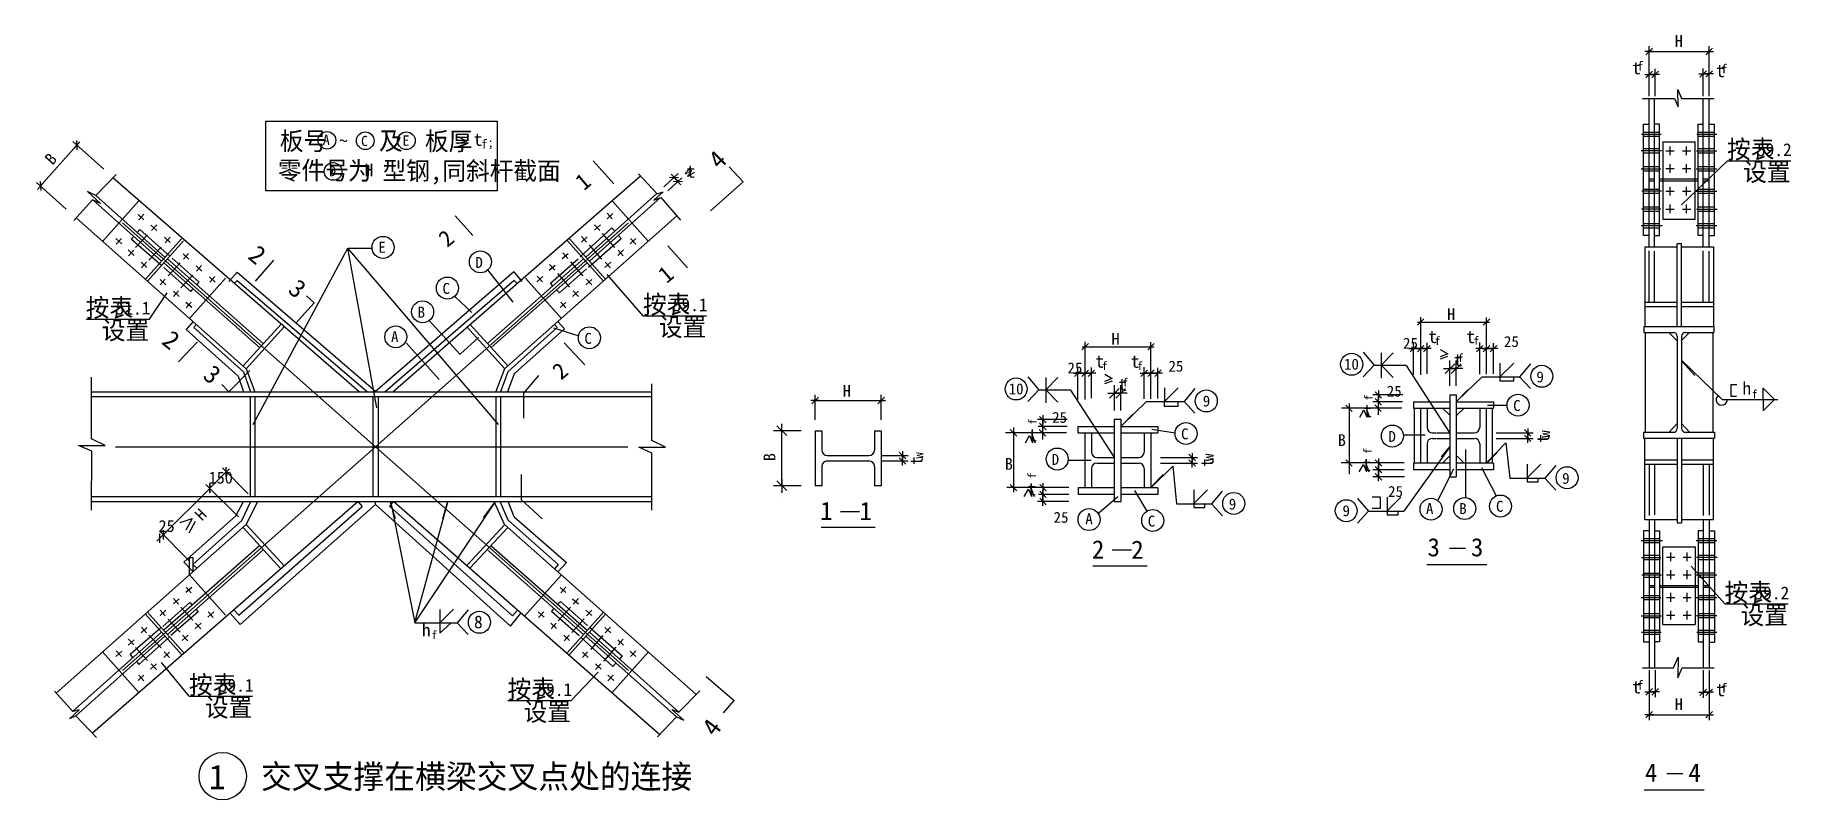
# Model space of a CAD drawing. Header units: metres. Extents: x -499 to 9135, y 9368 to 13561.
import ezdxf

# ---------------------------------------------------------------- set-up
doc = ezdxf.new("R2010")
doc.units = ezdxf.units.M
for name, color, linetype in [('BOR', 3, 'Continuous'), ('CENTER', 7, 'Continuous'), ('FRAMING', 2, 'Continuous'), ('HIDDEN', 3, 'Continuous'), ('Z', 4, 'Continuous')]:
    doc.layers.add(name, color=color, linetype=linetype)
doc.dimstyles.get("Standard").update_dxf_attribs({"dimtxt": 2.5, "dimasz": 2.5, "dimexe": 1.25, "dimexo": 0.625, "dimtad": 1, "dimcen": 2.5, "dimazin": 3, "dimtfac": 1, "dimtmove": 0, "dimatfit": 3})

msp = doc.modelspace()

# ---------------------------------------------------------------- texts
for s, height, rotation, p in [('B', 65, 48.24, (-403.73, 12844.63)), ('按表', 100, 0.19, (8784.78, 12884.88)), ('设置', 100, 0.19, (8872.46, 12760.76)), ('按表', 100, 0.19, (2836.11, 12034.45)), ('按表', 100, 0.19, (-220.75, 12016.41)), ('设置', 100, 0.19, (-133.07, 11892.28)), ('设置', 100, 0.19, (2923.79, 11910.32)), ('B', 65, 90, (3563.05, 11225.14)), ('按表', 100, 0.19, (8771.02, 10454.7)), ('设置', 100, 0.19, (8858.7, 10330.58)), ('按表', 100, 0.19, (345.31, 9948.61)), ('按表', 100, 0.19, (2093.6, 9924.87)), ('设置', 100, 0.19, (432.99, 9824.48)), ('设置', 100, 0.19, (2181.28, 9800.75))]:
    msp.add_text(s, height=height, rotation=rotation).set_placement(p)
for s, height, p in [('E', 60, (1384.1, 12367.96)), ('D', 60, (1916.82, 12284.55)), ('C', 60, (1736.27, 12142.13)), ('B', 60, (1599.82, 12012.16)), ('A', 60, (1453.96, 11877.79)), ('C', 60, (2515.07, 11868.2)), ('C', 60, (7610.79, 11500.25)), ('C', 60, (5788.72, 11344.99)), ('D', 60, (6926.45, 11330.55)), ('D', 60, (5078.91, 11204.93)), ('A', 60, (7132.37, 10935.42)), ('B', 60, (7315.14, 10935.46)), ('C', 60, (7516.36, 10947.84)), ('A', 60, (5263.3, 10879.27)), ('C', 60, (5605.88, 10866.77)), ('交叉支撑在横梁交叉点处的连接', 130, (740.85, 9431.37))]:
    msp.add_text(s, height=height).set_placement(p)
at = {"attachment_point": 1}
for s, insert, char_height in [('\\A1;t', (3075.39, 12849.23), 70), ('\\A1;25', (7006.44, 11901.94), 60), ('\\A1;25', (7560.39, 11911.14), 60), ('\\A1;25', (5165.52, 11766.77), 60), ('\\A1;25', (5719.47, 11775.98), 60), ('\\A1;25', (6917.48, 11638.99), 60), ('\\A1;25', (5081.19, 11495.44), 60), ('\\A1;B', (6648.74, 11373.22), 65), ('\\A1;B', (4821.63, 11242.9), 65), ('\\A1;150', (453.33, 11167.1), 65), ('\\A1;25', (6924.53, 11089.21), 60), ('\\A1;25', (178.29, 10902.16), 65), ('\\A1;25', (5089.43, 10947.22), 60)]:
    msp.add_mtext(s, dxfattribs=dict(at, insert=insert, char_height=char_height))
at = {"layer": 'FRAMING'}
msp.add_text('1', height=135, dxfattribs=at).set_placement((454.76, 9426.41))
at = {"layer": 'Z'}
for s, height, p in [('H', 65, (8497.72, 13495.9)), ('f', 50, (8291.07, 13366.37)), ('f', 50, (8751.42, 13351.04)), ('板号', 100, (843.75, 12930.7)), ('A', 56, (1079.46, 12959.16)), ('C', 56.03, (1289.39, 12952.81)), ('及', 100, (1388.22, 12931.4)), ('E', 56.03, (1516.48, 12955.17)), ('板厚', 100, (1639.98, 12929.25)), ('t', 70, (1907.58, 12953.85)), ('~', 70, (1169.05, 12946.98)), ('f', 50, (1948.74, 12938.82)), (';', 50, (1983.35, 12947.55)), ('零件号', 100, (832.42, 12769.55)), ('D', 56.03, (1114.23, 12786.83)), ('为', 100, (1218.09, 12767.35)), ('H', 70, (1309.5, 12786.83)), ('型钢,同斜杆截面', 100, (1407.07, 12767.35)), ('H', 65, (7248.1, 11998.38)), ('H', 65, (5407.18, 11863.21)), ('t', 70, (7145.4, 11872.76)), ('f', 45, (7180.3, 11862.93)), ('t', 70, (7353.92, 11872.56)), ('f', 45, (7392.91, 11863.33)), ('t', 70, (5318.88, 11737.59)), ('f', 45, (5354.05, 11725.68)), ('t', 70, (5513, 11737.39)), ('f', 45, (5547.6, 11724.87)), ('10', 60, (6682.58, 11727.07)), ('f', 45, (7307.21, 11768.77)), ('f', 45, (5467.67, 11634.49)), ('9', 60, (7738.31, 11657.6)), ('h', 70, (8868.46, 11589.78)), ('H', 65, (3933, 11578.39)), ('10', 60, (4842.48, 11591.39)), ('9', 60, (5907.83, 11524.84)), ('f', 45, (8919.79, 11570.37)), ('9', 60, (7879.81, 11100.88)), ('1', 100, (3808.32, 10903.11)), ('1', 100, (4024.13, 10901.77)), ('9', 60, (6050.32, 10959.92)), ('9', 60, (6674.5, 10923.68)), ('2', 100, (5299.46, 10691.33)), ('3', 100, (7140.73, 10703.46)), ('3', 100, (7378.96, 10703.43)), ('2', 100, (5515.27, 10689.99)), ('h', 70, (1622.84, 10264.37)), ('8', 70, (1909.29, 10308.98)), ('f', 45, (1675.44, 10250.08)), ('f', 50, (8291.07, 9972.17)), ('H', 65, (8497.72, 9860.21)), ('f', 50, (8751.42, 9956.85)), ('4', 100, (8333.85, 9467.2)), ('4', 100, (8572.08, 9467.18))]:
    msp.add_text(s, height=height, dxfattribs=at).set_placement(p)
for s, height, rotation, p in [('4', 100, 44.36, (3254.98, 12819.32)), ('59.2', 70, 0.19, (8948.62, 12897.38)), ('w', 60, 310.99, (3060.36, 12808.36)), ('1', 90, 39.91, (2512.05, 12704.86)), ('2', 90, 39.91, (1761.81, 12393.54)), ('2', 100, 320.86, (663.03, 12339.77)), ('1', 90, 39.91, (2966.66, 12196.44)), ('3', 100, 320.86, (883.28, 12154.05)), ('51.1', 70, 0.19, (-56.91, 12028.9)), ('59.1', 70, 0.19, (2999.95, 12046.94)), ('2', 100, 320.86, (189.98, 11872.85)), ('2', 90, 39.91, (2386.73, 11666.72)), ('3', 100, 320.86, (415.64, 11683.64)), ('f', 45, 90, (6839.29, 11558.25)), ('f', 45, 90, (4995.95, 11425.97)), ('t', 70, 90, (7809.41, 11325.83)), ('w', 60, 90, (7813.24, 11353.44)), ('w', 50, 90, (4373.98, 11239.52)), ('f', 45, 90, (6834.36, 11266.09)), ('t', 70, 90, (4370.82, 11204.53)), ('t', 70, 90, (5966.79, 11193.99)), ('w', 60, 90, (5968.28, 11225.66)), ('f', 45, 90, (4992.59, 11131)), ('H', 65, 44.95, (416.98, 10894.27)), ('59.2', 70, 0.19, (8934.86, 10467.2)), ('59.1', 70, 0.19, (509.15, 9961.1)), ('59.1', 70, 0.19, (2257.44, 9937.37)), ('4', 100, 53.56, (3232.6, 9709.47))]:
    msp.add_text(s, height=height, rotation=rotation, dxfattribs=at).set_placement(p)
at = {"layer": 'Z', "char_height": 70, "attachment_point": 1}
for insert in [(8264.01, 13416.2), (8724.36, 13400.87), (7285.79, 11815.05), (5444.87, 11679.89), (6789.38, 11536.27), (4951.77, 11403.34), (6784.03, 11241.38), (4946.15, 11107.84), (8264.01, 10022), (8724.36, 10006.68)]:
    msp.add_mtext('\\A1;t', dxfattribs=dict(at, insert=insert))

# ---------------------------------------------------------------- blocks, each defined once
blk = doc.blocks.new('CC')
blk.add_line((-24.24, 0), (24.24, 0))
at = {"layer": 'FRAMING', "color": 6}
blk.add_line((-17.83, -17.83), (17.83, 17.83), dxfattribs=at)
blk = doc.blocks.new('_CLOSEDFILLED')
at = {"color": 0, "linetype": 'BYBLOCK'}
blk.add_solid([(-1, 0), (0, 0), (-1, 0)], dxfattribs=at)
blk = doc.blocks.new('*D1')
for p, q in [((347.68, 10598.78), (347.68, 10696.81)), ((347.93, 10696.81), (357.06, 10696.81)), ((359.06, 10696.81), (368.19, 10696.81)), ((368.44, 10619.51), (368.44, 10696.81))]:
    blk.add_line(p, q)
at = {"layer": 'Defpoints'}
for p in [(347.68, 10696.81), (347.68, 10598.78), (368.44, 10619.51)]:
    blk.add_point(p, dxfattribs=at)
at = {"xscale": 0.25, "yscale": 0.25, "rotation": 180}
blk.add_blockref('_CLOSEDFILLED', (347.68, 10696.81), dxfattribs=at)
at = {"xscale": 0.25, "yscale": 0.25}
blk.add_blockref('_CLOSEDFILLED', (368.44, 10696.81), dxfattribs=at)
at = {"insert": (358.06, 10696.81), "char_height": 1, "attachment_point": 5}
blk.add_mtext('25', dxfattribs=at)

# ---------------------------------------------------------------- dimensions: what is measured, and where the dimension line sits
dim = msp.add_linear_dim(base=(347.68, 10696.81), p1=(347.68, 10598.78), p2=(368.44, 10619.51), text='25', dimstyle='Standard')
dim.commit()
dim.dimension.update_dxf_attribs({"geometry": '*D1', "text_midpoint": (358.06, 10696.81)})

# ---------------------------------------------------------------- linework, layer by layer
for p, q in [((8357.03, 13227.17), (8357.03, 13500.9)), ((8686.08, 13227.17), (8686.08, 13500.9)), ((8358.03, 13470.9), (8685.08, 13470.9)), ((8332.78, 13345.38), (8381.27, 13345.38)), ((8356.03, 13345.38), (8355.03, 13345.38)), ((8357.03, 13227.17), (8357.03, 13375.38)), ((8357.03, 13345.38), (8389.68, 13345.38)), ((8413.93, 13345.38), (8365.44, 13345.38)), ((8389.68, 13227.17), (8389.68, 13375.38)), ((8389.68, 13227.17), (8389.68, 13375.38)), ((8390.68, 13345.38), (8391.68, 13345.38)), ((8629.18, 13347.89), (8677.67, 13347.89)), ((8652.43, 13347.89), (8651.43, 13347.89)), ((8653.43, 13227.17), (8653.43, 13377.89)), ((8653.43, 13347.89), (8686.08, 13347.89)), ((8710.33, 13347.89), (8661.84, 13347.89)), ((8686.08, 13227.17), (8686.08, 13377.89)), ((8687.08, 13347.89), (8688.08, 13347.89)), ((8320.69, 13213.2), (8495.75, 13213.2)), ((8495.75, 13213.2), (8515.26, 13167.51)), ((8515.26, 13167.51), (8514.84, 13262.51)), ((8514.84, 13262.51), (8534.42, 13213.2)), ((8534.42, 13213.2), (8713.65, 13213.2)), ((1822.29, 13005.75), (1867.52, 12980.11)), ((-468.78, 12734.24), (-269.63, 12957.27)), ((-121.13, 12825.93), (-291.35, 12977.99)), ((1867.52, 12980.11), (1817.4, 12964.24)), ((1868.74, 12964.24), (1818.63, 12948.37)), ((8786.01, 12872.58), (8533.92, 12631.03)), ((8786.01, 12872.58), (9133.61, 12872.58)), ((-329.32, 12607.45), (-491.82, 12753.48)), ((-54.67, 12797.24), (-165.38, 12681.87)), ((2811.17, 12800.52), (2913.34, 12691.44)), ((2950.05, 12729.98), (3028.93, 12801.56)), ((2972.58, 12707.57), (3050.29, 12778.08)), ((3006.74, 12781.38), (3028.09, 12757.89)), ((3013.03, 12770.53), (3012.36, 12771.27)), ((3028.76, 12757.15), (3029.43, 12756.41)), ((-183.87, 12658.27), (-285.84, 12544.08)), ((-212.15, 12703.55), (-139.43, 12637.81)), ((-165.38, 12681.87), (-212.15, 12703.55)), ((-139.43, 12637.81), (-183.87, 12658.27)), ((2947.84, 12702.65), (2896.51, 12656.7)), ((2896.51, 12656.7), (2933.35, 12670.17)), ((2913.34, 12691.44), (2947.84, 12702.65)), ((2933.35, 12670.17), (3042.34, 12547.36)), ((697.48, 11425.71), (1217.7, 12393.76)), ((1217.03, 12393.29), (1348.47, 12393.29)), ((1376.2, 11517.94), (1217.7, 12393.76)), ((2043.67, 11427), (1217.73, 12393.29)), ((1983.65, 12273.93), (2122.32, 12097.13)), ((2837.33, 12022.15), (2639.14, 12248.73)), ((128.08, 12004.1), (225.06, 12147.93)), ((1803.4, 12127.53), (1896.95, 12039.78)), ((-219.52, 12004.1), (128.08, 12004.1)), ((1660.92, 11998.15), (1834, 11809.59)), ((2345.44, 11955.77), (2484.26, 11913.2)), ((2837.33, 12022.15), (3184.94, 12022.15)), ((7086.03, 11986.65), (7481.34, 11986.65)), ((7103.41, 11698.58), (7103.41, 12014.63)), ((7464.14, 11703.01), (7464.14, 12013.68)), ((1538.26, 11872.35), (1718.52, 11673.57)), ((1833.38, 11812.06), (1934.35, 11903.27)), ((5245.11, 11851.48), (5640.42, 11851.48)), ((5262.49, 11563.41), (5262.49, 11879.47)), ((5623.22, 11567.85), (5623.22, 11878.51)), ((7063.06, 11698.58), (7063.06, 11872.07)), ((7138.27, 11704.93), (7138.27, 11873.29)), ((7427.48, 11703.01), (7427.48, 11876.56)), ((7502.65, 11703.65), (7502.65, 11872.44)), ((6788.64, 11821.92), (6848.33, 11751.96)), ((6886.91, 11819.37), (6886.91, 11679.71)), ((6887.07, 11751.16), (6952.77, 11818.71)), ((7062.06, 11842.07), (7061.06, 11842.07)), ((7103.41, 11842.07), (7063.06, 11842.07)), ((7127.65, 11842.07), (7079.16, 11842.07)), ((7102.41, 11842.07), (7101.41, 11842.07)), ((7137.04, 11842.07), (7103.41, 11842.07)), ((7104.41, 11842.07), (7105.41, 11842.07)), ((7161.29, 11842.07), (7112.8, 11842.07)), ((7138.04, 11842.07), (7139.04, 11842.07)), ((7251.17, 11799.83), (7210.01, 11783.8)), ((7251.51, 11813.89), (7210.36, 11797.86)), ((7210.63, 11837.13), (7251.51, 11813.89)), ((7264.02, 11638.23), (7264.02, 11777.84)), ((7298.21, 11638.23), (7298.21, 11777.84)), ((7478.28, 11842.44), (7405.55, 11842.44)), ((7425.98, 11842.44), (7424.48, 11842.44)), ((7439.9, 11842.44), (7488.39, 11842.44)), ((7463.14, 11842.44), (7462.14, 11842.44)), ((7464.14, 11842.44), (7502.65, 11842.44)), ((7465.64, 11842.44), (7467.14, 11842.44)), ((7503.65, 11842.44), (7504.65, 11842.44)), ((7538.31, 11688.1), (7613.6, 11763.3)), ((7538.31, 11762.76), (7538.31, 11688.1)), ((7705.57, 11758.06), (7645.88, 11688.1)), ((8756.67, 11564.03), (8533.6, 11779.73)), ((-189.32, 11347.93), (-189.32, 11685.6)), ((4947.72, 11686.75), (5007.41, 11616.8)), ((5045.99, 11684.21), (5045.99, 11544.54)), ((5046.15, 11615.99), (5111.85, 11683.55)), ((5221.14, 11706.91), (5220.14, 11706.91)), ((5222.14, 11563.41), (5222.14, 11736.91)), ((5262.49, 11706.91), (5222.14, 11706.91)), ((5286.73, 11706.91), (5238.25, 11706.91)), ((5261.49, 11706.91), (5260.49, 11706.91)), ((5296.12, 11706.91), (5262.49, 11706.91)), ((5263.49, 11706.91), (5264.49, 11706.91)), ((5320.37, 11706.91), (5271.88, 11706.91)), ((5297.12, 11706.91), (5298.12, 11706.91)), ((5297.35, 11569.76), (5297.35, 11738.13)), ((5410.25, 11664.66), (5369.09, 11648.64)), ((5410.59, 11678.72), (5369.44, 11662.7)), ((5369.71, 11701.97), (5410.59, 11678.72)), ((5564.99, 11707.28), (5613.48, 11707.28)), ((5585.07, 11707.28), (5583.57, 11707.28)), ((5586.57, 11567.85), (5586.57, 11741.39)), ((5586.57, 11707.28), (5623.22, 11707.28)), ((5659.59, 11707.28), (5586.86, 11707.28)), ((5622.22, 11707.28), (5621.22, 11707.28)), ((5623.22, 11707.28), (5661.73, 11707.28)), ((5624.72, 11707.28), (5626.22, 11707.28)), ((5661.73, 11568.48), (5661.73, 11737.28)), ((5662.73, 11707.28), (5663.73, 11707.28)), ((6848.33, 11751.96), (6788.36, 11686.93)), ((6848.33, 11751.96), (7023.82, 11751.96)), ((6887.07, 11751.95), (6952.77, 11684.4)), ((7023.12, 11750.23), (7259.85, 11384.83)), ((7262.52, 11732.84), (7261.02, 11732.84)), ((7264.02, 11732.84), (7298.21, 11732.84)), ((7299.71, 11732.84), (7301.21, 11732.84)), ((7305.61, 11558.29), (7439.99, 11688.1)), ((7439.99, 11688.1), (7645.88, 11688.1)), ((7537.86, 11688.12), (7537.86, 11664.82)), ((7537.86, 11664.82), (7614.78, 11664.82)), ((7614.78, 11664.82), (7614.78, 11687.15)), ((7645.88, 11688.1), (7705.85, 11623.07)), ((2884.95, 11339.29), (2884.95, 11648.82)), ((3781.41, 11451.86), (3781.41, 11588.08)), ((4142.78, 11451.86), (4142.78, 11588.08)), ((5007.41, 11616.8), (4947.45, 11551.76)), ((5007.41, 11616.8), (5182.9, 11616.8)), ((5046.15, 11616.78), (5111.85, 11549.23)), ((5182.2, 11615.07), (5418.93, 11249.66)), ((5421.6, 11597.67), (5420.1, 11597.67)), ((5423.1, 11503.06), (5423.1, 11642.67)), ((5423.1, 11597.67), (5457.29, 11597.67)), ((5457.29, 11503.06), (5457.29, 11642.67)), ((5458.79, 11597.67), (5460.29, 11597.67)), ((5697.39, 11552.94), (5772.68, 11628.13)), ((5697.39, 11627.6), (5697.39, 11552.94)), ((5864.65, 11622.89), (5804.96, 11552.94)), ((7005.5, 11588.33), (6841.17, 11588.33)), ((6871.17, 11589.33), (6871.17, 11590.33)), ((6871.17, 11550.7), (6871.17, 11588.33)), ((6871.17, 11526.45), (6871.17, 11574.94)), ((8756.98, 11563.81), (9063.01, 11563.72)), ((8805.63, 11642.85), (8805.63, 11582.23)), ((8837.09, 11642.85), (8805.63, 11642.85)), ((8805.63, 11582.23), (8836.35, 11582.23)), ((8981.8, 11626.35), (9044.83, 11563.12)), ((8981.8, 11563.12), (8981.8, 11626.35)), ((8981.8, 11564.17), (8981.8, 11500.94)), ((8981.8, 11500.94), (9044.83, 11564.17)), ((3782.41, 11558.08), (4141.78, 11558.08)), ((5464.69, 11423.12), (5599.07, 11552.94)), ((5599.07, 11552.94), (5804.96, 11552.94)), ((5696.75, 11552.94), (5696.75, 11527.18)), ((5696.75, 11527.18), (5773.42, 11527.18)), ((5773.42, 11527.18), (5773.42, 11552.94)), ((5804.96, 11552.94), (5864.93, 11487.9)), ((7000.14, 11515.96), (6668.31, 11515.96)), ((6710.28, 11541.97), (6710.28, 11154.11)), ((6768.83, 11466.52), (6792.07, 11507.4)), ((6792.07, 11507.4), (6808.1, 11466.25)), ((6806.14, 11507.95), (6822.16, 11466.79)), ((7004.46, 11550.7), (6841.16, 11550.7)), ((6871.17, 11552.2), (6871.17, 11553.7)), ((6871.17, 11479.59), (6871.17, 11552.33)), ((6871.17, 11515.96), (6871.17, 11550.7)), ((6871.17, 11549.7), (6871.17, 11548.7)), ((6871.17, 11514.46), (6871.17, 11512.96)), ((7470.51, 11532.49), (7579.39, 11531.94)), ((3703.75, 11391.89), (3553.12, 11391.89)), ((3598.12, 11428.12), (3598.12, 11429.62)), ((3598.12, 11391.89), (3598.12, 11426.62)), ((3598.12, 11425.62), (3598.12, 11424.62)), ((3598.12, 11092.35), (3598.12, 11390.39)), ((3598.12, 11390.39), (3598.12, 11388.89)), ((5159.22, 11380.79), (4825.11, 11380.79)), ((4869.36, 11409.52), (4869.36, 11055.63)), ((5164.58, 11453.17), (5000.25, 11453.17)), ((5163.54, 11415.53), (5003.86, 11415.53)), ((5030.25, 11454.17), (5030.25, 11455.17)), ((5030.25, 11415.53), (5030.25, 11453.17)), ((5030.25, 11391.29), (5030.25, 11439.78)), ((5030.25, 11417.03), (5030.25, 11418.53)), ((5030.25, 11344.43), (5030.25, 11417.16)), ((5030.25, 11380.79), (5030.25, 11415.53)), ((5030.25, 11414.53), (5030.25, 11413.53)), ((5030.25, 11379.29), (5030.25, 11377.79)), ((5627.83, 11400.85), (5755.56, 11380.21)), ((7007.14, 11369.86), (7127.89, 11370.12)), ((7517.27, 11380.28), (7720.57, 11380.28)), ((7690.57, 11381.28), (7690.57, 11382.28)), ((7690.57, 11380.28), (7690.57, 11350.29)), ((-260.61, 11311.92), (-114.45, 11311.92)), ((-188.19, 11280.45), (-260.61, 11311.92)), ((-114.45, 11311.92), (-189.32, 11347.93)), ((-189.32, 10956.37), (-188.19, 11280.45)), ((2812.98, 11302.54), (2959.83, 11302.54)), ((2884.95, 11269.43), (2812.98, 11302.54)), ((2959.83, 11302.54), (2884.95, 11339.29)), ((4934.53, 11325.89), (4957.77, 11366.77)), ((4957.77, 11366.77), (4973.8, 11325.62)), ((4971.83, 11367.32), (4987.86, 11326.16)), ((7263.45, 11303.33), (7011.34, 10951.14)), ((7349.8, 11289.02), (7349.8, 11025.88)), ((7463.19, 11214.99), (7570.89, 11325.91)), ((7517.27, 11350.29), (7720.57, 11350.29)), ((7570.89, 11325.91), (7593.26, 11131.78)), ((7690.57, 11349.29), (7690.57, 11348.29)), ((669.49, 11046.64), (528.55, 11187.82)), ((2884.95, 10956.7), (2884.95, 11269.43)), ((4149.5, 11256.21), (4290.51, 11256.21)), ((4149.5, 11226.21), (4290.51, 11226.21)), ((4260.51, 11257.21), (4260.51, 11258.21)), ((4260.51, 11256.21), (4260.51, 11226.21)), ((4260.51, 11225.21), (4260.51, 11224.21)), ((5167.58, 11231.1), (5295.18, 11230.99)), ((5622.27, 11079.83), (5742.9, 11198.28)), ((5676.36, 11245.11), (5879.65, 11245.11)), ((5676.36, 11215.12), (5879.65, 11215.12)), ((5742.9, 11198.28), (5763.77, 10990.83)), ((5849.65, 11246.11), (5849.65, 11247.11)), ((5849.65, 11245.11), (5849.65, 11215.12)), ((5849.65, 11214.12), (5849.65, 11213.12)), ((7013.41, 11215.27), (6667.27, 11215.27)), ((6766.35, 11166.84), (6789.59, 11207.72)), ((6789.59, 11207.72), (6805.62, 11166.57)), ((6803.66, 11208.27), (6819.68, 11167.11)), ((7013.41, 11178.27), (6839.9, 11178.27)), ((6871.67, 11216.27), (6871.67, 11217.27)), ((6871.67, 11215.27), (6871.67, 11178.27)), ((6871.67, 11202.52), (6871.67, 11154.03)), ((6871.67, 11179.27), (6871.67, 11180.27)), ((6871.67, 11178.27), (6871.67, 11139.22)), ((6871.67, 11177.27), (6871.67, 11176.27)), ((7283.72, 11182.08), (7196.78, 11011.21)), ((7437.37, 11190.76), (7518.18, 11035.48)), ((7687.37, 11134.21), (7762.66, 11209.41)), ((7687.37, 11208.87), (7687.37, 11131.78)), ((7844.39, 11201.74), (7784.7, 11131.78)), ((616.47, 10919.96), (438.65, 11098.08)), ((460.55, 11077.56), (549.03, 11165.89)), ((3703.75, 11090.85), (3553.12, 11090.85)), ((5172.49, 11080.1), (4832.15, 11080.1)), ((5030.75, 11081.1), (5030.75, 11082.1)), ((5030.75, 11080.1), (5030.75, 11043.11)), ((7013.99, 11139.22), (6841.67, 11139.22)), ((6871.67, 11138.22), (6871.67, 11137.22)), ((7593.26, 11131.78), (7784.7, 11131.78)), ((7687.35, 11131.78), (7687.35, 11111.67)), ((7687.35, 11111.67), (7748.08, 11111.67)), ((7748.08, 11111.67), (7748.08, 11131.78)), ((7784.7, 11131.78), (7844.67, 11066.75)), ((202.25, 10819.69), (459.14, 11076.14)), ((1452.22, 10997.91), (1584.24, 10339.46)), ((1584.58, 10339.75), (2025.72, 11001.06)), ((1584.63, 10340.49), (1765.29, 10999.77)), ((4928.47, 11031.42), (4951.72, 11072.3)), ((4951.72, 11072.3), (4967.74, 11031.14)), ((4965.78, 11072.84), (4981.81, 11031.69)), ((5173.07, 11004.06), (5000.75, 11004.06)), ((5172.49, 11043.11), (5005.85, 11043.11)), ((5030.75, 11067.35), (5030.75, 11018.86)), ((5030.75, 11044.11), (5030.75, 11045.11)), ((5030.75, 11043.11), (5030.75, 11004.06)), ((5030.75, 11042.11), (5030.75, 11041.11)), ((5030.75, 11003.06), (5030.75, 11002.06)), ((5441.53, 11030.31), (5337.11, 10939.87)), ((5532.77, 11065.09), (5600.27, 10951.62)), ((5763.77, 10990.83), (5955.21, 10990.83)), ((5857.86, 10990.83), (5857.86, 10970.71)), ((5857.87, 10993.25), (5933.17, 11068.45)), ((5857.87, 11067.91), (5857.87, 10990.83)), ((5918.59, 10970.71), (5918.59, 10990.83)), ((6014.9, 11060.78), (5955.21, 10990.83)), ((5955.21, 10990.83), (6015.18, 10925.79)), ((6757.04, 11021.09), (6816.73, 10951.14)), ((6838.05, 11028.84), (6881.49, 11028.84)), ((6881.49, 11028.84), (6881.49, 10966.59)), ((6919.75, 10953.56), (6995.04, 11028.76)), ((6919.75, 11028.23), (6919.75, 10951.14)), ((296.95, 10888.89), (362.4, 10910.41)), ((362.4, 10910.41), (328.38, 10846.2)), ((379.07, 10894.22), (345.05, 10830.01)), ((5857.86, 10970.71), (5918.59, 10970.71)), ((6816.73, 10951.14), (6756.76, 10886.11)), ((6815.22, 10951.14), (7011.34, 10951.14)), ((6881.49, 10966.59), (6837.18, 10966.59)), ((6919.73, 10951.14), (6919.73, 10931.02)), ((6919.73, 10931.02), (6980.46, 10931.02)), ((6980.46, 10931.02), (6980.46, 10951.14)), ((344.11, 10681.01), (182.77, 10842.63)), ((184.69, 10802.16), (183.98, 10801.45)), ((218.7, 10836.11), (184.38, 10801.85)), ((185.4, 10802.86), (203.96, 10821.4)), ((204.67, 10822.11), (205.38, 10822.81)), ((8772.25, 10442.4), (8588.1, 10649.41)), ((1721.82, 10338.16), (1797.07, 10413.32)), ((1721.82, 10412.78), (1721.82, 10338.16)), ((1876.56, 10409.38), (1816.9, 10339.46)), ((8772.25, 10442.4), (9119.85, 10442.4)), ((1584.24, 10339.46), (1816.9, 10339.46)), ((1721.12, 10281.82), (1783.02, 10338.91)), ((1721.12, 10338.91), (1721.12, 10281.82)), ((1816.9, 10339.46), (1876.84, 10274.46)), ((346.54, 9936.31), (195.37, 10120.9)), ((8490.22, 10092.91), (8515.26, 10151.27)), ((8515.26, 10151.27), (8514.84, 10037.34)), ((2442.43, 9912.57), (2589.53, 10067.88)), ((8320.69, 10092.91), (8490.22, 10092.91)), ((8357.03, 10078.94), (8357.03, 9805.21)), ((8357.03, 10078.94), (8357.03, 9930.72)), ((8389.68, 10078.94), (8389.68, 9930.72)), ((8514.84, 10037.34), (8538.11, 10092.91)), ((8538.11, 10092.91), (8713.65, 10092.91)), ((8653.43, 10078.94), (8653.43, 9928.22)), ((8686.08, 10078.94), (8686.08, 9805.21)), ((8686.08, 10078.94), (8686.08, 9928.22)), ((-292.42, 9852.46), (-392.85, 9964.06)), ((346.54, 9936.31), (694.14, 9936.31)), ((3033.04, 9849.79), (3147.58, 9966.27)), ((8356.03, 9960.72), (8355.03, 9960.72)), ((8357.03, 9960.72), (8389.68, 9960.72)), ((8390.68, 9960.72), (8391.68, 9960.72)), ((8652.43, 9958.22), (8651.43, 9958.22)), ((8653.43, 9958.22), (8686.08, 9958.22)), ((8687.08, 9958.22), (8688.08, 9958.22)), ((-310.93, 9813.05), (-256.98, 9861.31)), ((-275.93, 9828.54), (-310.93, 9813.05)), ((-256.98, 9861.31), (-292.42, 9852.46)), ((-161.68, 9710.9), (-275.93, 9828.54)), ((2094.83, 9912.57), (2442.43, 9912.57)), ((3060.11, 9805.2), (2993.88, 9864.04)), ((2993.88, 9864.04), (3033.04, 9849.79)), ((8358.03, 9835.21), (8685.08, 9835.21)), ((2916.4, 9713.11), (3019.59, 9823.2)), ((3019.59, 9823.2), (3060.11, 9805.2))]:
    msp.add_line(p, q)
for centre, radius in [((1102.27, 12984.34), 48.28), ((1312.68, 12981.84), 48.3), ((1538.25, 12981.91), 48.3), ((1136, 12813.58), 48.3), ((1410.21, 12397.02), 60.37), ((1944.37, 12317.94), 60.37), ((1763.34, 12174.07), 60.37), ((1626.89, 12044.11), 60.37), ((1480.07, 11906.85), 60.37), ((2542.3, 11901.53), 60.37), ((6724.65, 11756.26), 60.37), ((4883.73, 11621.09), 60.37), ((7767.97, 11690.63), 60.37), ((5927.05, 11555.46), 60.37), ((7637.86, 11532.19), 60.37), ((5815.79, 11376.93), 60.37), ((6948.02, 11362.98), 60.37), ((5109.05, 11236.57), 60.37), ((7906.8, 11134.31), 60.37), ((6077.3, 10993.36), 60.37), ((6694.63, 10953.67), 60.37), ((7159.98, 10962.16), 60.37), ((7345.03, 10965.61), 60.37), ((7541.31, 10978.89), 60.37), ((5283.87, 10905.18), 60.37), ((5633.11, 10900.1), 60.37), ((1938.93, 10341.99), 60.34)]:
    msp.add_circle(centre, radius)
msp.add_arc((8755.56, 11562.67), 30.56, 132.7, 2.11)
at = {"layer": 'BOR'}
msp.add_circle((530.3, 9498.22), 129.85, dxfattribs=at)
at = {"layer": 'CENTER'}
for p, q in [((-19.03, 12531.17), (1368.49, 11303.78)), ((2756.01, 12531.17), (1368.49, 11303.78)), ((-58.36, 11303.78), (2754.1, 11303.78)), ((-19.03, 10078.43), (1368.49, 11303.78)), ((2756.01, 10078.43), (1368.49, 11303.78))]:
    msp.add_line(p, q, dxfattribs=at)
at = {"layer": 'FRAMING'}
for p, q in [((8374.86, 13363.22), (8339.19, 13327.55)), ((8372.14, 13327.55), (8407.81, 13363.22)), ((8671.33, 13365.72), (8635.66, 13330.05)), ((8668.37, 13330.05), (8704.04, 13365.72)), ((8356.74, 12401.12), (8356.74, 13213.2)), ((8386.91, 12401.12), (8386.91, 13213.2)), ((8653.52, 12401.12), (8653.52, 13213.2)), ((8686.15, 12401.12), (8686.15, 13213.2)), ((8315.28, 13017.64), (8423.36, 13017.64)), ((8326.44, 12462.64), (8326.44, 13072.22)), ((8326.44, 13072.22), (8356.74, 13072.22)), ((8414.35, 13072.22), (8386.91, 13072.22)), ((8414.35, 12462.64), (8414.35, 13072.22)), ((8617.93, 13017.65), (8727.58, 13017.65)), ((8626.7, 12462.64), (8626.7, 13072.22)), ((8626.7, 13072.22), (8653.52, 13072.22)), ((8686.51, 13072.6), (8715.23, 13072.6)), ((8715.23, 12462.64), (8715.23, 13072.6)), ((8313.71, 12928.15), (8424.93, 12928.15)), ((8432.07, 12975.76), (8432.07, 12551.32)), ((8432.07, 12975.76), (8609.67, 12975.76)), ((8449.27, 12926.51), (8494.25, 12926.49)), ((8472.29, 12903.14), (8472.29, 12951.24)), ((8539.68, 12926.51), (8584.66, 12926.49)), ((8562.7, 12903.14), (8562.7, 12951.24)), ((8609.67, 12551.32), (8609.67, 12975.76)), ((8616.41, 12926.6), (8727.58, 12926.6)), ((2562.95, 12871.42), (2676.03, 12745.44)), ((3309.95, 12839.59), (3386.8, 12756.27)), ((8313.71, 12828.47), (8421.84, 12828.47)), ((8449.27, 12829.09), (8494.25, 12829.08)), ((8472.29, 12805.72), (8472.29, 12853.83)), ((8539.68, 12829.09), (8584.66, 12829.08)), ((8562.7, 12805.72), (8562.7, 12853.83)), ((8614.84, 12827.82), (8727.58, 12827.82)), ((1278.69, 11605.71), (-72.96, 12777.76)), ((1463.69, 11605.71), (2822.27, 12788.7)), ((3207.46, 12598.15), (3386.8, 12756.27)), ((8356.74, 12772.35), (8386.91, 12772.35)), ((8356.74, 12762.92), (8386.91, 12762.92)), ((8414.35, 12772.35), (8432.07, 12772.35)), ((8414.35, 12762.92), (8432.07, 12762.92)), ((8472.29, 12681.73), (8472.29, 12729.84)), ((8562.7, 12681.73), (8562.7, 12729.84)), ((8609.67, 12772.35), (8626.7, 12772.35)), ((8609.67, 12762.92), (8626.7, 12762.92)), ((8653.52, 12772.35), (8685.88, 12772.35)), ((8653.52, 12762.92), (8685.88, 12762.92)), ((69.82, 12652.3), (-128.73, 12429.84)), ((2667.16, 12652.3), (2865.71, 12429.84)), ((8316.8, 12706.55), (8424.93, 12706.55)), ((8449.27, 12705.1), (8494.25, 12705.09)), ((8472.29, 12584.32), (8472.29, 12632.42)), ((8539.68, 12705.1), (8584.66, 12705.09)), ((8562.7, 12584.32), (8562.7, 12632.42)), ((8614.84, 12705.22), (8727.58, 12705.22)), ((659.71, 11731.73), (-272.89, 12558.59)), ((66.18, 12578.14), (98.04, 12548.82)), ((69.38, 12548.03), (97.92, 12579.04)), ((1805.8, 12569.99), (1903.66, 12462.04)), ((2077.27, 11731.73), (3022.4, 12569.71)), ((2670.81, 12583.34), (2638.96, 12554.03)), ((2667.61, 12553.24), (2639.07, 12584.25)), ((8315.28, 12608.71), (8421.84, 12608.71)), ((8432.07, 12551.32), (8609.67, 12551.32)), ((8449.27, 12607.68), (8494.25, 12607.67)), ((8539.68, 12607.68), (8584.66, 12607.67)), ((8616.41, 12607.16), (8729.15, 12607.16)), ((-55.56, 12446.5), (-23.85, 12417.04)), ((-25.3, 12445.66), (-53.99, 12414.79)), ((52.24, 12396.36), (118.48, 12466.8)), ((136.76, 12519.5), (168.61, 12490.18)), ((139.96, 12489.4), (168.5, 12520.41)), ((210.74, 12452.48), (242.59, 12423.16)), ((213.94, 12422.38), (242.48, 12453.39)), ((2530.44, 12455.59), (2498.59, 12426.28)), ((2527.24, 12425.49), (2498.7, 12456.5)), ((2602.33, 12520.52), (2570.48, 12491.21)), ((2599.13, 12490.42), (2570.59, 12521.43)), ((2682.09, 12397.5), (2614.97, 12473.58)), ((2797.76, 12446.5), (2766.05, 12417.04)), ((2767.5, 12445.66), (2796.19, 12414.79)), ((8312.19, 12516.36), (8429.54, 12516.36)), ((8356.74, 12462.64), (8326.44, 12462.64)), ((8387.46, 12462.64), (8414.35, 12462.64)), ((8614.84, 12517.66), (8727.58, 12517.66)), ((8653.52, 12462.64), (8626.7, 12462.64)), ((8686.7, 12462.64), (8715.23, 12462.64)), ((12.41, 12383.13), (44.12, 12353.66)), ((42.67, 12382.29), (13.98, 12351.41)), ((125.96, 12328.05), (192.19, 12398.49)), ((344.9, 12332.33), (312.76, 12361.33)), ((314.63, 12332.72), (342.86, 12364.02)), ((2393.71, 12335.49), (2425.86, 12364.48)), ((2423.98, 12335.88), (2395.75, 12367.17)), ((2609.81, 12333.03), (2542.69, 12409.11)), ((2729.8, 12383.13), (2698.09, 12353.66)), ((2699.54, 12382.29), (2728.23, 12351.41)), ((2972.19, 12406.68), (3081.19, 12284.77)), ((8332.8, 12400.87), (8332.8, 11962.98)), ((8332.8, 12400.87), (8510.52, 12400.87)), ((8510.52, 11962.98), (8510.52, 12419.26)), ((8510.52, 12419.26), (8534.7, 12419.26)), ((8534.7, 11962.98), (8534.7, 12419.26)), ((8534.7, 12400.87), (8709.03, 12400.87)), ((8709.03, 12400.87), (8709.03, 11962.98)), ((82.75, 12316.52), (114.46, 12287.05)), ((113.01, 12315.68), (84.32, 12284.81)), ((230.66, 12241.6), (296.89, 12312.04)), ((300.1, 12175.43), (366.34, 12245.87)), ((416.23, 12266.78), (384.08, 12295.78)), ((385.96, 12267.18), (414.18, 12298.47)), ((489.32, 12206.52), (457.17, 12235.51)), ((459.05, 12206.91), (487.27, 12238.21)), ((609.25, 12261.9), (564.5, 12210.89)), ((609.25, 12261.9), (1370.26, 11608.06)), ((808.92, 12326.76), (707.65, 12212.75)), ((2126.9, 12262.84), (1367.54, 11605.71)), ((2126.9, 12262.84), (2172.48, 12210.89)), ((2254.36, 12208.01), (2286.51, 12237)), ((2284.63, 12208.4), (2256.4, 12239.69)), ((2321.52, 12271.66), (2353.67, 12300.66)), ((2351.79, 12272.05), (2323.57, 12303.35)), ((2435.56, 12178.73), (2368.44, 12254.81)), ((2507.84, 12241.48), (2440.72, 12317.56)), ((2659.46, 12316.52), (2627.75, 12287.05)), ((2629.2, 12315.68), (2657.89, 12284.81)), ((218.92, 12192.45), (186.64, 12221.29)), ((215.28, 12222.5), (187.2, 12191.07)), ((291.77, 12128.6), (259.49, 12157.44)), ((288.12, 12158.65), (260.05, 12127.22)), ((545.19, 12228.09), (348.47, 12007.68)), ((609.62, 12216.59), (594.08, 12199.35)), ((610.28, 12216.59), (1324.92, 11605.71)), ((641.58, 12162.32), (641.25, 12162.61)), ((2130.29, 12216.59), (1421.07, 11605.71)), ((2130.29, 12216.59), (2148.06, 12196.88)), ((2151.86, 12225.94), (2152.19, 12226.23)), ((2159.06, 12216.32), (2159.39, 12216.62)), ((2191.78, 12228.09), (2388.5, 12007.68)), ((2450.43, 12128.6), (2482.72, 12157.44)), ((2454.08, 12158.65), (2482.16, 12127.22)), ((2523.28, 12192.45), (2555.57, 12221.29)), ((2526.93, 12222.5), (2555.01, 12191.07)), ((361.18, 12066.81), (328.9, 12095.65)), ((357.54, 12096.87), (329.46, 12065.43)), ((1033.06, 12093.59), (932.48, 11981.1)), ((1032.73, 12094.17), (989.37, 12131.82)), ((2381.02, 12066.81), (2413.31, 12095.65)), ((2384.67, 12096.87), (2412.75, 12065.43)), ((368.7, 11991.51), (329.34, 11947.35)), ((614.65, 11692.12), (329.34, 11947.35)), ((353.38, 11974.32), (353.04, 11974.61)), ((372.15, 11957.9), (386.14, 11974.54)), ((372.15, 11957.9), (644.23, 11715.2)), ((850.54, 11976.72), (641.98, 11747.17)), ((867.56, 11961.96), (658.8, 11732.18)), ((1869.69, 11962.1), (2078.18, 11732.18)), ((1886.68, 11976.89), (2095, 11747.17)), ((2364.83, 11957.9), (2095.62, 11714.62)), ((2129.26, 11704.52), (2405.22, 11950.07)), ((2364.83, 11957.9), (2350.83, 11974.54)), ((2368.27, 11991.51), (2405.22, 11950.07)), ((7121.24, 12005.73), (7085.57, 11970.06)), ((7446.31, 11970.43), (7481.98, 12006.1)), ((8327.52, 11962.98), (8711.98, 11962.98)), ((8327.52, 11962.98), (8327.52, 11931)), ((8332.8, 11962.98), (8709.03, 11962.98)), ((8711.98, 11962.98), (8711.98, 11931)), ((391.17, 11880.2), (287.55, 11769.84)), ((2403.09, 11874.56), (2517.8, 11752.83)), ((5280.32, 11870.57), (5244.66, 11834.9)), ((5605.39, 11835.26), (5641.06, 11870.93)), ((7121.24, 11859.91), (7085.57, 11824.24)), ((7154.88, 11859.91), (7119.21, 11824.24)), ((7444.55, 11859.91), (7408.88, 11824.24)), ((7446.31, 11824.61), (7481.98, 11860.28)), ((8327.52, 11931), (8489.2, 11931)), ((8335.46, 11931), (8335.46, 11383.34)), ((8466.08, 11929.7), (8511.03, 11884.79)), ((8510.52, 11909.67), (8510.52, 11403.72)), ((8576.72, 11929.7), (8531.77, 11884.79)), ((8534.7, 11909.67), (8534.7, 11403.72)), ((8556.03, 11931), (8711.98, 11931)), ((8706.61, 11931), (8706.61, 11383.34)), ((679.69, 11722.9), (563.93, 11605.95)), ((614.65, 11692.12), (644.11, 11605.79)), ((644.23, 11715.2), (682.45, 11605.79)), ((659.71, 11731.73), (705.98, 11605.71)), ((2077.27, 11731.73), (2028.66, 11606.28)), ((2095.62, 11714.62), (2054.14, 11605.57)), ((2129.26, 11704.52), (2093.48, 11606.15)), ((2263.28, 11694.77), (2180.85, 11597.43)), ((5280.32, 11724.74), (5244.66, 11689.07)), ((5313.96, 11724.74), (5278.29, 11689.07)), ((5603.63, 11724.74), (5567.96, 11689.07)), ((5605.39, 11689.44), (5641.06, 11725.11)), ((-188.96, 11605.79), (2886.82, 11605.79)), ((-188.96, 11580.19), (2886.82, 11580.19)), ((563.93, 11605.95), (524.77, 11645.08)), ((681.38, 11580.19), (681.38, 11030.97)), ((706.98, 11580.19), (706.98, 11030.97)), ((1353.43, 11580.19), (1353.43, 11030.97)), ((1382.55, 11580.19), (1382.55, 11030.97)), ((2029.17, 11580.19), (2029.17, 11030.97)), ((2054.77, 11580.19), (2054.77, 11030.97)), ((2180.85, 11597.43), (2180.85, 11461.37)), ((6889, 11532.86), (6853.34, 11568.53)), ((7263.38, 11589.77), (7263.38, 11138.89)), ((7263.38, 11589.77), (7298.68, 11589.77)), ((7298.68, 11589.77), (7298.68, 11138.89)), ((6727.73, 11497.15), (6692.06, 11532.82)), ((6886.88, 11497.9), (6851.21, 11533.57)), ((7063.85, 11551.32), (7063.85, 11515.86)), ((7063.85, 11551.32), (7263.38, 11551.32)), ((7063.85, 11515.32), (7263.38, 11515.32)), ((7066.87, 11515), (7066.87, 11215.27)), ((7223.21, 11514.97), (7263.29, 11477.68)), ((7298.68, 11551.32), (7502.34, 11551.32)), ((7298.68, 11515.32), (7502.34, 11515.32)), ((7342.08, 11514.97), (7301.99, 11477.68)), ((7495.36, 11515), (7495.36, 11213.68)), ((7502.34, 11551.32), (7502.34, 11515.86)), ((3781.29, 11391.24), (3781.29, 11089.79)), ((3781.29, 11391.24), (3817.29, 11391.24)), ((3817.29, 11391.24), (3817.29, 11286.23)), ((4106.39, 11391.24), (4106.39, 11286.23)), ((4106.39, 11391.24), (4142.39, 11391.24)), ((4142.39, 11391.24), (4142.39, 11089.79)), ((4886.81, 11362.37), (4851.14, 11398.04)), ((5045.96, 11362.73), (5010.29, 11398.4)), ((5048.09, 11397.7), (5012.42, 11433.37)), ((5222.93, 11416.15), (5222.93, 11380.69)), ((5222.93, 11416.15), (5422.46, 11416.15)), ((5222.93, 11380.15), (5422.46, 11380.15)), ((5261.42, 11380.15), (5261.42, 11080.13)), ((5297.42, 11380.15), (5297.42, 11275.14)), ((5422.46, 11454.6), (5422.46, 11003.72)), ((5422.46, 11454.6), (5457.76, 11454.6)), ((5457.76, 11454.6), (5457.76, 11003.72)), ((5457.76, 11416.15), (5661.42, 11416.15)), ((5457.76, 11380.15), (5661.42, 11380.15)), ((5586.52, 11380.15), (5586.52, 11275.14)), ((5622.52, 11380.15), (5622.52, 11080.13)), ((5661.42, 11416.15), (5661.42, 11380.69)), ((7194.37, 11380.31), (7263.38, 11380.31)), ((8326.37, 11383.34), (8326.37, 11351.35)), ((8326.37, 11383.34), (8489.2, 11383.34)), ((8510.6, 11432.61), (8465.45, 11383.2)), ((8534.68, 11432.61), (8579.82, 11383.2)), ((8556.03, 11383.34), (8715.22, 11383.34)), ((8715.22, 11383.34), (8715.22, 11351.35)), ((7193.85, 11350.31), (7263.38, 11350.31)), ((8326.37, 11351.35), (8715.22, 11351.35)), ((8332.8, 10905.24), (8332.8, 11351.35)), ((8510.52, 11351.35), (8510.52, 10886.84)), ((8534.7, 11351.35), (8534.7, 10886.84)), ((8709.03, 10905.24), (8709.03, 11351.35)), ((3817.29, 11196.23), (3817.29, 11089.79)), ((3847.29, 11256.23), (4076.39, 11256.23)), ((3847.29, 11226.23), (4076.39, 11226.23)), ((4106.39, 11196.23), (4106.39, 11089.79)), ((5297.42, 11185.14), (5297.42, 11078.7)), ((5327.42, 11245.14), (5422.46, 11245.14)), ((5327.42, 11215.14), (5422.46, 11215.14)), ((5457.76, 11245.14), (5556.52, 11245.14)), ((5457.76, 11215.14), (5556.52, 11215.14)), ((5586.52, 11185.14), (5586.52, 11078.7)), ((6692.56, 11233.19), (6728.23, 11197.52)), ((6853.84, 11196.11), (6889.5, 11160.44)), ((7064.63, 11213.87), (7064.63, 11177.92)), ((7263.38, 11213.87), (7064.63, 11213.87)), ((7263.38, 11177.87), (7064.63, 11177.87)), ((7223.21, 11213.91), (7261.91, 11252.57)), ((7502.34, 11213.87), (7298.68, 11213.87)), ((7502.34, 11177.87), (7298.68, 11177.87)), ((7342.08, 11213.91), (7303.37, 11252.57)), ((7502.34, 11213.87), (7502.34, 11177.92)), ((2167.05, 11153), (2167.05, 11014.95)), ((3817.29, 11089.79), (3781.29, 11089.79)), ((4142.39, 11089.79), (4106.39, 11089.79)), ((4851.64, 11097.86), (4887.31, 11062.2)), ((5223.71, 11078.7), (5223.71, 11042.75)), ((5422.46, 11078.7), (5223.71, 11078.7)), ((5661.42, 11078.7), (5457.76, 11078.7)), ((5661.42, 11078.7), (5661.42, 11042.75)), ((7263.38, 11138.89), (7298.68, 11138.89)), ((-188.96, 11030.97), (2886.82, 11030.97)), ((-188.96, 11003.89), (2886.82, 11003.89)), ((1272.75, 11003.89), (-183.34, 9733.97)), ((602.77, 10925.41), (643.79, 11003.89)), ((626.4, 10330.06), (1369.32, 10987.67)), ((635.51, 10900.21), (684.92, 11003.89)), ((659.71, 10877.87), (723.83, 11003.89)), ((1271.14, 11004.07), (1295.5, 10975.91)), ((1369.32, 10987.67), (1369.32, 11003.89)), ((2109.64, 10321.1), (1369.32, 10987.67)), ((1470.18, 11003.55), (1446.14, 10978.25)), ((1469.76, 11003.89), (2928.87, 9726.38)), ((2077.27, 10877.87), (2019.53, 11003.89)), ((2097.01, 10901.5), (2052.61, 11004.57)), ((2129.98, 10920.34), (2095.81, 11003.89)), ((2167.05, 11014.95), (2282.78, 10908.93)), ((5012.92, 11060.94), (5048.59, 11025.27)), ((5422.46, 11042.7), (5223.71, 11042.7)), ((5422.46, 11003.72), (5457.76, 11003.72)), ((5661.42, 11042.7), (5457.76, 11042.7)), ((602.77, 10925.41), (317.38, 10670.78)), ((365.62, 10659.46), (635.51, 10900.21)), ((617.95, 10381.26), (1295.5, 10975.91)), ((2121.11, 10377.31), (1446.14, 10978.25)), ((2371.68, 10659.53), (2097.01, 10901.5)), ((2129.98, 10920.34), (2415.81, 10669.41)), ((8332.8, 10905.24), (8510.52, 10905.24)), ((8356.74, 10904.98), (8356.74, 10092.91)), ((8386.91, 10904.98), (8386.91, 10092.91)), ((8510.52, 10886.84), (8534.7, 10886.84)), ((8534.7, 10905.24), (8709.03, 10905.24)), ((8653.52, 10904.98), (8653.52, 10092.91)), ((8686.15, 10904.98), (8686.15, 10092.91)), ((659.71, 10877.87), (-383.17, 9953.22)), ((848.88, 10635.76), (641.98, 10862.42)), ((869.71, 10649.41), (658.8, 10877.41)), ((1871.37, 10655.96), (2078.18, 10877.41)), ((1888.32, 10641.12), (2095, 10862.42)), ((2077.27, 10877.87), (3128.96, 9945.41)), ((3814.16, 10862.62), (4110.69, 10862.62)), ((3818.62, 10862.62), (4111.07, 10862.62)), ((8312.19, 10790.18), (8429.54, 10790.18)), ((8326.44, 10843.47), (8326.44, 10233.89)), ((8356.74, 10843.47), (8326.44, 10843.47)), ((8387.46, 10843.47), (8414.35, 10843.47)), ((8414.35, 10843.47), (8414.35, 10233.89)), ((8614.84, 10790.18), (8727.58, 10790.18)), ((8626.7, 10843.47), (8626.7, 10233.89)), ((8653.52, 10843.47), (8626.7, 10843.47)), ((8686.7, 10843.47), (8715.23, 10843.47)), ((8715.23, 10843.47), (8715.23, 10233.51)), ((8315.28, 10697.4), (8421.84, 10697.4)), ((8432.07, 10754.78), (8609.67, 10754.78)), ((8432.07, 10330.35), (8432.07, 10754.78)), ((8452.67, 10699.67), (8497.65, 10699.65)), ((8475.69, 10676.3), (8475.69, 10724.4)), ((8543.08, 10699.67), (8588.06, 10699.65)), ((8566.1, 10676.3), (8566.1, 10724.4)), ((8609.67, 10754.78), (8609.67, 10330.35)), ((8616.41, 10698.95), (8729.15, 10698.95)), ((368.7, 10618.09), (317.38, 10670.78)), ((545.19, 10381.5), (348.47, 10601.92)), ((353.38, 10635.28), (353.04, 10634.99)), ((365.62, 10659.46), (388.08, 10637.97)), ((2186.89, 10376.02), (2388.5, 10601.92)), ((2371.68, 10659.53), (2350.83, 10635.06)), ((2368.27, 10618.09), (2415.81, 10669.41)), ((2383.6, 10635.28), (2383.93, 10634.99)), ((5305.31, 10650.85), (5601.84, 10650.85)), ((5309.76, 10650.85), (5602.22, 10650.85)), ((7136.42, 10659.41), (7466.15, 10659.41)), ((8316.8, 10601.73), (8424.93, 10601.73)), ((8452.67, 10602.25), (8497.65, 10602.24)), ((8475.69, 10578.88), (8475.69, 10626.99)), ((8543.08, 10602.25), (8588.06, 10602.24)), ((8566.1, 10578.88), (8566.1, 10626.99)), ((8614.84, 10601.73), (8727.58, 10601.73)), ((361.18, 10533.17), (328.9, 10504.33)), ((357.54, 10503.12), (329.46, 10534.55)), ((2381.02, 10533.17), (2413.31, 10504.33)), ((2384.67, 10503.12), (2412.75, 10534.55)), ((8356.74, 10543.18), (8386.91, 10543.18)), ((8356.74, 10533.76), (8386.91, 10533.76)), ((8414.35, 10543.18), (8432.07, 10543.18)), ((8414.35, 10533.76), (8432.07, 10533.76)), ((8475.69, 10454.89), (8475.69, 10503)), ((8566.1, 10454.89), (8566.1, 10503)), ((8609.67, 10543.18), (8626.7, 10543.18)), ((8609.67, 10533.76), (8626.7, 10533.76)), ((8653.52, 10543.18), (8685.88, 10543.18)), ((8653.52, 10533.76), (8685.88, 10533.76)), ((218.92, 10407.53), (186.64, 10378.69)), ((215.28, 10377.48), (187.2, 10408.91)), ((291.77, 10471.38), (259.49, 10442.54)), ((288.12, 10441.33), (260.05, 10472.76)), ((300.1, 10424.56), (366.34, 10354.11)), ((617.95, 10381.26), (591.35, 10409.61)), ((2121.11, 10377.31), (2148.72, 10408.98)), ((2438.29, 10425.63), (2371.17, 10349.56)), ((2450.43, 10471.38), (2482.72, 10442.54)), ((2454.08, 10441.33), (2482.16, 10472.76)), ((2523.28, 10407.53), (2555.57, 10378.69)), ((2526.93, 10377.48), (2555.01, 10408.91)), ((8313.71, 10477.64), (8421.84, 10477.64)), ((8452.67, 10478.26), (8497.65, 10478.25)), ((8475.69, 10357.48), (8475.69, 10405.58)), ((8543.08, 10478.26), (8588.06, 10478.25)), ((8566.1, 10357.48), (8566.1, 10405.58)), ((8614.84, 10478.28), (8727.58, 10478.28)), ((82.75, 10283.46), (114.46, 10312.93)), ((113.01, 10284.3), (84.32, 10315.18)), ((230.66, 10358.38), (296.89, 10287.94)), ((412.04, 10337.38), (379.89, 10308.39)), ((381.77, 10336.99), (410, 10305.69)), ((480.94, 10399.74), (448.8, 10370.74)), ((450.68, 10399.35), (478.9, 10368.05)), ((626.4, 10330.06), (570.72, 10391.62)), ((577.92, 10383.66), (577.58, 10383.37)), ((2109.64, 10321.1), (2167.48, 10393.01)), ((2159.06, 10383.66), (2159.39, 10383.37)), ((2261.26, 10399.74), (2293.41, 10370.74)), ((2291.53, 10399.35), (2263.3, 10368.05)), ((2330.17, 10337.38), (2362.31, 10308.39)), ((2360.44, 10336.99), (2332.21, 10305.69)), ((2513.16, 10361.16), (2446.04, 10285.08)), ((2659.46, 10283.46), (2627.75, 10312.93)), ((2629.2, 10284.3), (2657.89, 10315.18)), ((8313.71, 10377.96), (8424.93, 10377.96)), ((8432.07, 10330.35), (8609.67, 10330.35)), ((8452.67, 10380.84), (8497.65, 10380.83)), ((8543.08, 10380.84), (8588.06, 10380.83)), ((8616.41, 10379.51), (8727.58, 10379.51)), ((12.41, 10216.86), (44.12, 10246.32)), ((42.67, 10217.7), (13.98, 10248.57)), ((125.96, 10271.93), (192.19, 10201.49)), ((340.72, 10271.83), (308.57, 10242.84)), ((310.45, 10271.44), (338.67, 10240.15)), ((2401.49, 10271.83), (2433.64, 10242.84)), ((2431.76, 10271.44), (2403.53, 10240.15)), ((2615.13, 10269.61), (2548.01, 10193.53)), ((2729.8, 10216.86), (2698.09, 10246.32)), ((2699.54, 10217.7), (2728.23, 10248.57)), ((8315.28, 10287.41), (8423.36, 10287.41)), ((8326.44, 10233.89), (8356.74, 10233.89)), ((8414.35, 10233.89), (8386.91, 10233.89)), ((8617.93, 10288.45), (8727.58, 10288.45)), ((8626.7, 10233.89), (8653.52, 10233.89)), ((8686.51, 10233.51), (8715.23, 10233.51)), ((69.82, 9957.29), (-128.73, 10179.76)), ((-55.56, 10153.48), (-23.85, 10182.95)), ((-25.3, 10154.32), (-53.99, 10185.19)), ((52.24, 10203.63), (118.48, 10133.19)), ((206.55, 10149.6), (238.4, 10178.91)), ((209.75, 10179.7), (238.29, 10148.69)), ((2535.65, 10149.6), (2503.8, 10178.91)), ((2532.46, 10179.7), (2503.91, 10148.69)), ((2687.41, 10205.14), (2620.29, 10129.06)), ((2667.16, 9957.29), (2865.71, 10179.76)), ((2797.76, 10153.48), (2766.05, 10182.95)), ((2767.5, 10154.32), (2796.19, 10185.19)), ((66.18, 10021.85), (98.04, 10051.16)), ((69.38, 10051.95), (97.92, 10020.94)), ((134.67, 10084.67), (166.52, 10113.98)), ((137.86, 10114.77), (166.41, 10083.76)), ((2607.54, 10084.67), (2575.69, 10113.98)), ((2604.34, 10114.77), (2575.8, 10083.76)), ((2676.02, 10021.85), (2644.17, 10051.16)), ((2672.82, 10051.95), (2644.28, 10020.94)), ((3182.4, 10044.65), (3335.72, 9912.8)), ((3278.15, 9845.87), (3335.72, 9912.8)), ((8329.54, 9423.15), (8659.27, 9423.15))]:
    msp.add_line(p, q, dxfattribs=at)
msp.add_lwpolyline([(766.9, 13089.84), (2036.25, 13089.84), (2036.25, 12708.12), (766.9, 12708.12)], close=True, dxfattribs=at)
for centre, radius, start, end in [((8489.2, 11909.67), 21.32, 0, 90), ((8556.03, 11909.67), 21.32, 90, 180), ((8489.2, 11404.66), 21.32, 270, 0), ((8556.03, 11404.66), 21.32, 180, 270), ((3847.29, 11286.23), 30, 180, 270), ((4076.39, 11286.23), 30, 270, 0), ((5327.42, 11275.14), 30, 180, 270), ((5556.52, 11275.14), 30, 270, 0), ((3847.29, 11196.23), 30, 90, 180), ((4076.39, 11196.23), 30, 0, 90), ((5327.42, 11185.14), 30, 90, 180), ((5556.52, 11185.14), 30, 0, 90)]:
    msp.add_arc(centre, radius, start, end, dxfattribs=at)
at = {"layer": 'HIDDEN'}
for p, q in [((8326.44, 13029.76), (8414.35, 13029.74)), ((8326.44, 13006.6), (8414.35, 13006.58)), ((8626.7, 13029.69), (8715.23, 13029.67)), ((8626.7, 13006.53), (8715.23, 13006.51)), ((8326.44, 12938.87), (8414.35, 12938.85)), ((8326.44, 12915.71), (8414.35, 12915.69)), ((8626.7, 12938.8), (8715.23, 12938.79)), ((8626.7, 12915.64), (8715.23, 12915.63)), ((8326.44, 12840.01), (8414.35, 12839.99)), ((8326.44, 12816.85), (8414.35, 12816.83)), ((8626.7, 12839.94), (8715.23, 12839.93)), ((8626.7, 12816.78), (8715.23, 12816.76)), ((8326.44, 12717.21), (8414.35, 12717.19)), ((8432.2, 12772.23), (8609.52, 12772.23)), ((8432.2, 12762.62), (8609.52, 12762.62)), ((8626.7, 12717.14), (8715.23, 12717.13)), ((193.65, 12321.05), (-182.15, 12657.48)), ((213.39, 12343.17), (-165.2, 12682.06)), ((2523.59, 12343.17), (2913.17, 12691.9)), ((2543.33, 12321.05), (2933.33, 12670.19)), ((8326.44, 12694.05), (8414.35, 12694.03)), ((8626.7, 12693.98), (8715.23, 12693.97)), ((8326.44, 12619.57), (8414.35, 12619.55)), ((8326.44, 12596.41), (8414.35, 12596.39)), ((8326.44, 12527.46), (8414.35, 12527.44)), ((8626.7, 12619.5), (8715.23, 12619.49)), ((8626.7, 12596.34), (8715.23, 12596.33)), ((8626.7, 12527.4), (8715.23, 12527.38)), ((28.99, 12441.46), (42.08, 12456.74)), ((195.73, 12296.61), (28.99, 12441.46)), ((61.59, 12479.05), (75.96, 12495.82)), ((241.38, 12347.75), (75.96, 12495.82)), ((105.91, 12222.74), (303.43, 12444.05)), ((314.92, 12433.86), (117.4, 12212.55)), ((2422.06, 12433.86), (2619.57, 12212.55)), ((2631.07, 12222.74), (2433.55, 12444.05)), ((2492.51, 12345.53), (2666.17, 12503.64)), ((2538.15, 12289.15), (2716.22, 12446.72)), ((2679.63, 12487.93), (2666.17, 12503.64)), ((2716.22, 12446.72), (2702.11, 12463.2)), ((8326.44, 12504.3), (8414.35, 12504.28)), ((8626.7, 12504.24), (8715.23, 12504.22)), ((752.87, 11870.23), (226.73, 12333.84)), ((401.42, 12206.56), (252.71, 12337.61)), ((1984.1, 11870.23), (2510.25, 12333.84)), ((2328.68, 12200.61), (2481.18, 12335.39)), ((8356.74, 12097.36), (8356.74, 12378.01)), ((8386.91, 12097.36), (8386.91, 12375.92)), ((8653.52, 12097.36), (8653.52, 12378.03)), ((8686.15, 12097.36), (8686.15, 12376.97)), ((733.12, 11848.07), (206.99, 12311.72)), ((355.35, 12155.9), (207.21, 12286.64)), ((2003.86, 11848.07), (2529.99, 12311.72)), ((2377.7, 12147.29), (2526.68, 12279.18)), ((355.35, 12155.9), (368.09, 12169.75)), ((387.89, 12191.84), (401.42, 12206.56)), ((2341.18, 12187.02), (2328.68, 12200.61)), ((2377.7, 12147.29), (2361.25, 12165.18)), ((8332.8, 12097.36), (8510.52, 12097.36)), ((8332.8, 12073.49), (8510.52, 12073.49)), ((8534.7, 12097.36), (8709.03, 12097.36)), ((8534.7, 12073.49), (8709.03, 12073.49)), ((7102.34, 11515.32), (7102.34, 11215.3)), ((7138.34, 11515.32), (7138.34, 11410.31)), ((7427.44, 11515.32), (7427.44, 11410.31)), ((7463.44, 11515.32), (7463.44, 11215.3)), ((7168.34, 11380.31), (7190.7, 11380.31)), ((7298.68, 11380.31), (7397.44, 11380.31)), ((7138.34, 11320.31), (7138.34, 11213.87)), ((7168.34, 11350.31), (7189.91, 11350.31)), ((7298.68, 11350.31), (7397.44, 11350.31)), ((7427.44, 11320.31), (7427.44, 11213.87)), ((8332.8, 11232.61), (8510.52, 11232.61)), ((8332.8, 11208.74), (8510.52, 11208.74)), ((8356.74, 11208.74), (8356.74, 10928.1)), ((8386.91, 11208.74), (8386.91, 10930.18)), ((8534.7, 11232.61), (8709.03, 11232.61)), ((8534.7, 11208.74), (8709.03, 11208.74)), ((8653.52, 11208.74), (8653.52, 10928.07)), ((8686.15, 11208.74), (8686.15, 10929.14)), ((8326.44, 10801.81), (8414.35, 10801.83)), ((8626.7, 10801.87), (8715.23, 10801.89)), ((733.12, 10761.53), (206.99, 10297.88)), ((752.87, 10739.37), (226.73, 10275.76)), ((1984.1, 10739.37), (2510.25, 10275.76)), ((2003.86, 10761.53), (2529.99, 10297.88)), ((8326.44, 10778.65), (8414.35, 10778.66)), ((8326.44, 10709.7), (8414.35, 10709.72)), ((8626.7, 10778.71), (8715.23, 10778.73)), ((8626.7, 10709.76), (8715.23, 10709.78)), ((8326.44, 10686.54), (8414.35, 10686.56)), ((8326.44, 10612.06), (8414.35, 10612.08)), ((8626.7, 10686.6), (8715.23, 10686.62)), ((8626.7, 10612.12), (8715.23, 10612.14)), ((8326.44, 10588.9), (8414.35, 10588.92)), ((8432.2, 10543.49), (8609.52, 10543.49)), ((8432.2, 10533.87), (8609.52, 10533.87)), ((8626.7, 10588.96), (8715.23, 10588.98)), ((349.15, 10450.29), (201, 10319.55)), ((349.15, 10450.29), (362.93, 10435.3)), ((383, 10413.46), (395.5, 10399.87)), ((2346.49, 10416.95), (2334, 10403.36)), ((2383.01, 10456.68), (2366.57, 10438.79)), ((2383.01, 10456.68), (2532, 10324.79)), ((8326.44, 10489.26), (8414.35, 10489.28)), ((8326.44, 10466.1), (8414.35, 10466.12)), ((8626.7, 10489.32), (8715.23, 10489.34)), ((8626.7, 10466.16), (8715.23, 10466.18)), ((189.53, 10309.58), (22.78, 10164.73)), ((105.91, 10386.86), (303.43, 10165.55)), ((314.92, 10175.74), (117.4, 10397.05)), ((395.5, 10399.87), (246.5, 10268.58)), ((2334, 10403.36), (2486.5, 10268.58)), ((2422.06, 10175.74), (2619.57, 10397.05)), ((2631.07, 10386.86), (2433.55, 10165.55)), ((2543.47, 10314.82), (2721.54, 10157.25)), ((8326.44, 10390.4), (8414.35, 10390.42)), ((8326.44, 10367.24), (8414.35, 10367.26)), ((8626.7, 10390.46), (8715.23, 10390.48)), ((8626.7, 10367.3), (8715.23, 10367.32)), ((193.65, 10288.55), (-292.89, 9852.98)), ((213.39, 10266.43), (-275.87, 9828.48)), ((235.17, 10258.44), (70.25, 10110.82)), ((2497.82, 10258.44), (2671.49, 10100.33)), ((2523.59, 10266.43), (3019.3, 9822.7)), ((2543.33, 10288.55), (3033.22, 9849.98)), ((8326.44, 10299.51), (8414.35, 10299.53)), ((8326.44, 10276.35), (8414.35, 10276.37)), ((8626.7, 10299.57), (8715.23, 10299.59)), ((8626.7, 10276.41), (8715.23, 10276.43)), ((22.78, 10164.73), (36.21, 10149.05)), ((56.8, 10126.52), (70.25, 10110.82)), ((2684.95, 10116.04), (2671.49, 10100.33)), ((2721.54, 10157.25), (2705.54, 10138.57))]:
    msp.add_line(p, q, dxfattribs=at)
for centre, start, end in [((7168.34, 11410.31), 180, 270), ((7397.44, 11410.31), 270, 0), ((7168.34, 11320.31), 90, 180), ((7397.44, 11320.31), 0, 90)]:
    msp.add_arc(centre, 30, start, end, dxfattribs=at)
at = {"layer": 'Z'}
for p, q in [((3598.62, 11055.2), (3598.62, 11056.2)), ((3598.62, 11053.2), (3598.62, 11052.2)), ((3598.62, 11014.15), (3598.62, 11013.15)), ((3919.95, 10950.07), (4007.65, 10950.07)), ((3937.24, 10950.07), (4024.95, 10950.07)), ((5411.1, 10738.3), (5498.8, 10738.3)), ((5428.39, 10738.3), (5516.09, 10738.3)), ((7261.1, 10748.24), (7348.81, 10748.24)), ((8454.22, 9511.98), (8541.92, 9511.98))]:
    msp.add_line(p, q, dxfattribs=at)
for points in [[(8606.97, 11695.27), (8538.81, 11771.9)], [(7362.83, 11616.66), (7303.8, 11556.37)], [(5521.91, 11481.5), (5462.88, 11421.2)], [(7212.56, 11457.52), (7259.94, 11384.22)], [(5371.64, 11322.35), (5419.02, 11249.06)], [(7218.09, 11249.14), (7263.58, 11303.63)], [(7523.88, 11273.53), (7464.85, 11213.24)], [(5690.38, 11151.56), (5631.34, 11091.26)], [(1477.96, 10909.58), (1451.86, 10998.37)], [(1738.61, 10909.27), (1766.45, 11006.62)], [(1961.35, 10914.71), (2025.51, 11001.85)]]:
    msp.add_lwpolyline(points, dxfattribs=at)

# ---------------------------------------------------------------- block references
for p, rotation in [((8357.03, 13470.9), 180), ((-268.97, 12958.01), 48.24), ((-469.44, 12733.5), 228.24), ((3006.74, 12781.38), 312.28), ((3028.09, 12757.89), 132.28), ((7502.65, 11842.44), 180), ((5661.73, 11707.28), 180), ((3781.41, 11558.08), 180), ((6871.17, 11588.33), 270), ((5030.25, 11453.17), 270), ((7690.57, 11380.28), 270), ((7690.57, 11350.29), 90), ((4260.51, 11256.21), 270), ((549.74, 11166.59), 44.95), ((4260.51, 11226.21), 90), ((5849.65, 11245.11), 270), ((5849.65, 11215.12), 90), ((6871.67, 11215.27), 270), ((6871.67, 11178.27), 90), ((459.85, 11076.85), 44.95), ((459.85, 11076.85), 224.95), ((5030.75, 11080.1), 270), ((6871.67, 11139.22), 90), ((5030.75, 11043.11), 90), ((5030.75, 11004.06), 90), ((185.4, 10802.86), 44.95), ((203.96, 10821.4), 224.95), ((8389.68, 9960.72), 180), ((8686.08, 9958.22), 180), ((8357.03, 9835.21), 180)]:
    msp.add_blockref('CC', p, dxfattribs=dict(rotation=rotation))
for p in [(8686.08, 13470.9), (7063.06, 11842.07), (7103.41, 11842.07), (5222.14, 11706.91), (5262.49, 11706.91), (4142.78, 11558.08), (8357.03, 9960.72), (8653.43, 9958.22), (8686.08, 9835.21)]:
    msp.add_blockref('CC', p)
at = {"xscale": 1.5, "yscale": 1.5, "zscale": 1.5}
for p in [(7264.02, 11732.84), (5423.1, 11597.67)]:
    msp.add_blockref('CC', p, dxfattribs=at)
for p, rotation in [((7298.21, 11732.84), 180), ((5457.29, 11597.67), 180), ((3598.12, 11391.89), 90), ((3598.12, 11391.89), 90), ((3598.12, 11090.85), 270)]:
    msp.add_blockref('CC', p, dxfattribs=dict(at, rotation=rotation))

msp.set_redraw_order([(e.dxf.handle, doc.entitydb.next_handle()) for e in msp.query("TEXT MTEXT ATTDEF DIMENSION ARC_DIMENSION")])  # texts and dimensions are drawn at this point

doc.saveas('drawing.dxf')
